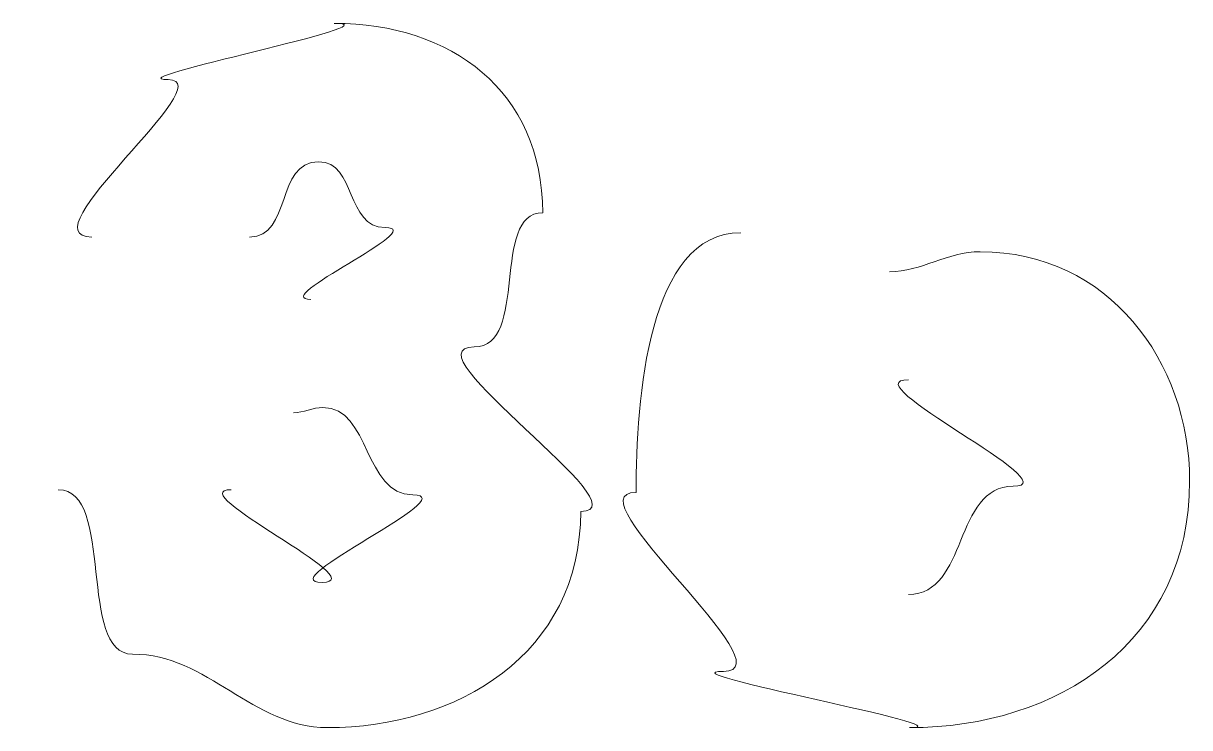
# Model space of a CAD drawing. Header units: metres. Extents: x -27.1 to 47.9, y -10.7 to 6.6.
# Drawn here: x 26.9914 to 27.2332, y -6.1043 to -5.9584 of the extents above; entities that cross this region are included whole.
import ezdxf

# ---------------------------------------------------------------- set-up
doc = ezdxf.new("R2010")
doc.units = ezdxf.units.M
doc.header["$MEASUREMENT"] = 0
doc.layers.add('PDF_Working_Num_Penna__7_Num_Penna__7_Num_Penna__7_Num_Penna__7_Num_Penna__7_Num_Penna__7', color=7, linetype='Continuous', lineweight=18)

msp = doc.modelspace()

# ---------------------------------------------------------------- linework, layer by layer
at = {"layer": 'PDF_Working_Num_Penna__7_Num_Penna__7_Num_Penna__7_Num_Penna__7_Num_Penna__7_Num_Penna__7', "color": 7, "linetype": 'Continuous', "lineweight": 18}
for points in [[(27.05586, -5.95838), (27.06966, -5.95838), (27.00989, -5.97003), (27.02144, -5.97003)], [(27.09908, -5.99764), (27.09908, -5.97237), (27.08006, -5.95838), (27.05586, -5.95838)], [(27.02144, -5.97003), (27.033, -5.97003), (26.99143, -6.00267), (27.00566, -6.00267)], [(27.0383, -6.00267), (27.04709, -6.00267), (27.04367, -5.98707), (27.05263, -5.98707)], [(27.05263, -5.98707), (27.06053, -5.98707), (27.05819, -6.00069), (27.06644, -6.00069)], [(27.08491, -6.02544), (27.09623, -6.02544), (27.08831, -5.99764), (27.09908, -5.99764)], [(27.06644, -6.00069), (27.07578, -6.00069), (27.04206, -6.01557), (27.05103, -6.01557)], [(27.11844, -6.05556), (27.11844, -6.03602), (27.12094, -6.00177), (27.14012, -6.00177)], [(27.17097, -6.00984), (27.17763, -6.00984), (27.1828, -6.00571), (27.18979, -6.00571)], [(27.18979, -6.00571), (27.21632, -6.00571), (27.23318, -6.02848), (27.23318, -6.05323)], [(27.10696, -6.0595), (27.12076, -6.0595), (27.07008, -6.02544), (27.08491, -6.02544)], [(27.19661, -6.0543), (27.20881, -6.0543), (27.16254, -6.03224), (27.17491, -6.03224)], [(27.04743, -6.03906), (27.04948, -6.03906), (27.05138, -6.03798), (27.05354, -6.03798)], [(27.05354, -6.03798), (27.06339, -6.03798), (27.06197, -6.05609), (27.07218, -6.05609)], [(27.23318, -6.05323), (27.23318, -6.08639), (27.20593, -6.10432), (27.17509, -6.10432)], [(26.99867, -6.05502), (27.0105, -6.05502), (27.00255, -6.08909), (27.01408, -6.08909)], [(27.05335, -6.07421), (27.06447, -6.07421), (27.02377, -6.05502), (27.03453, -6.05502)], [(27.13654, -6.09266), (27.15054, -6.09266), (27.10445, -6.05556), (27.11844, -6.05556)], [(27.17491, -6.07671), (27.18728, -6.07671), (27.18423, -6.0543), (27.19661, -6.0543)], [(27.07218, -6.05609), (27.08313, -6.05609), (27.04259, -6.07421), (27.05335, -6.07421)], [(27.05443, -6.10432), (27.08132, -6.10432), (27.10696, -6.08909), (27.10696, -6.0595)], [(27.01408, -6.08909), (27.02967, -6.08909), (27.03901, -6.10432), (27.05443, -6.10432)], [(27.17509, -6.10432), (27.18818, -6.10432), (27.12327, -6.09266), (27.13654, -6.09266)]]:
    msp.add_open_spline(points, degree=3, dxfattribs=at)

doc.saveas('drawing.dxf')
